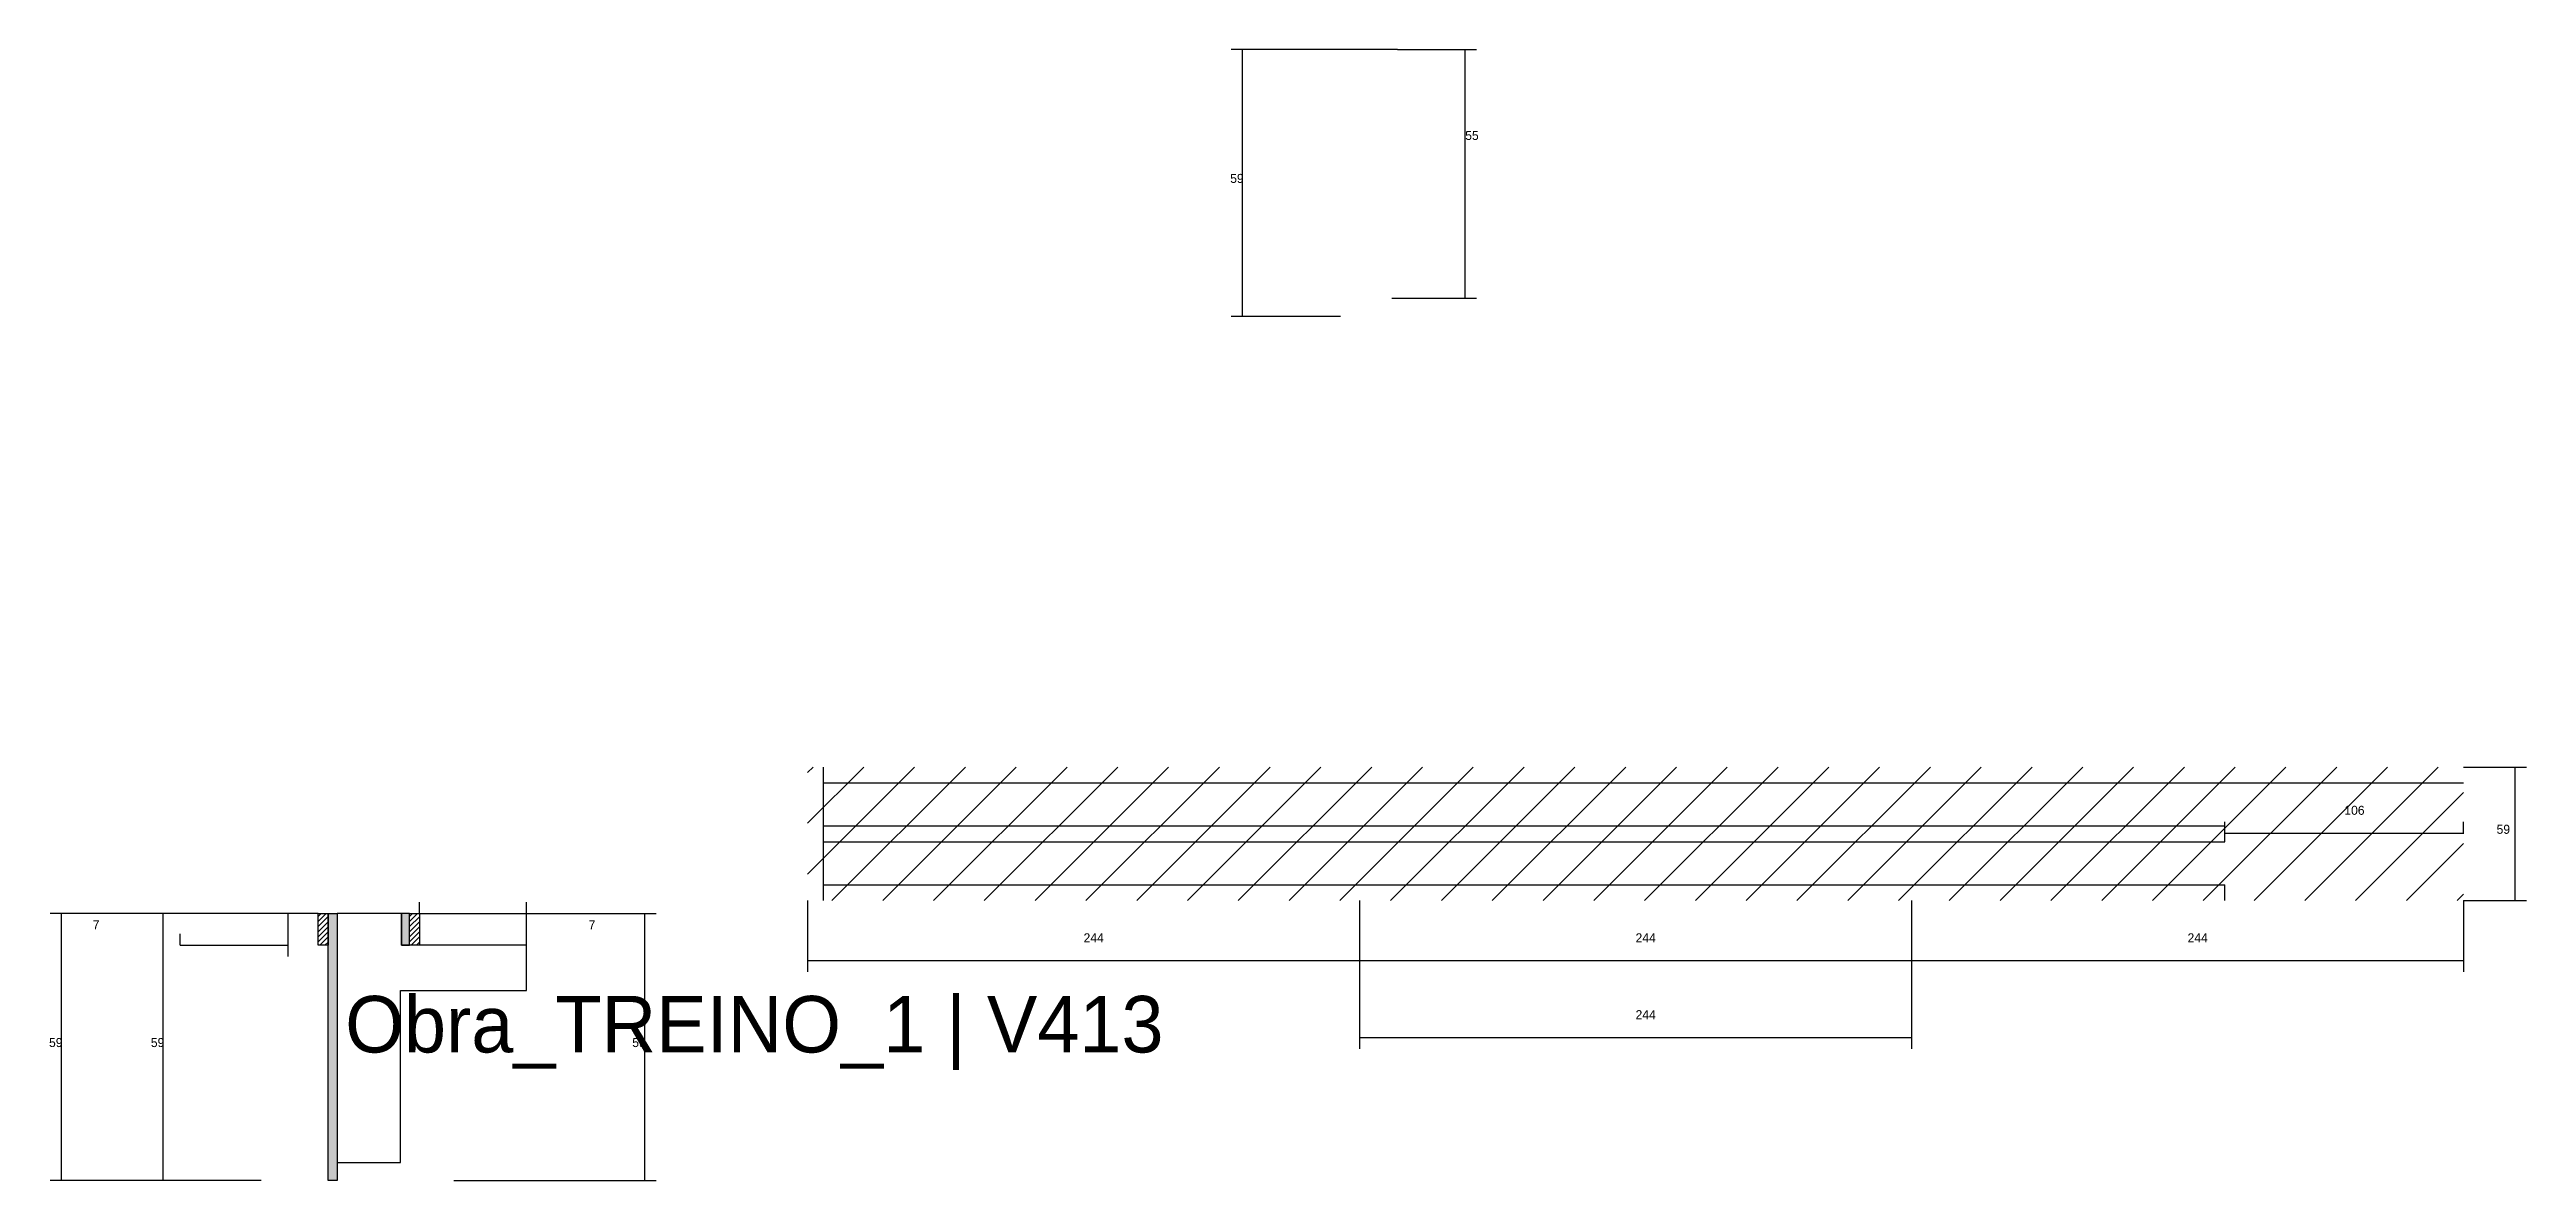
# Model space of a CAD drawing. Header units: metres. Extents: x -2848 to 21926, y -45195 to 1016.
# Drawn here: x 3069 to 4164, y -7867 to -7366 of the extents above; entities that cross this region are included whole.
import ezdxf

# ---------------------------------------------------------------- set-up
doc = ezdxf.new("R2010")
doc.units = ezdxf.units.M
for name, color, linetype in [('CONCRETO', 251, 'Continuous'), ('COTA', 241, 'Continuous'), ('Cota Seção (2x)', 4, 'Continuous'), ('Hachura', 253, 'Continuous'), ('LABEL_ID', 3, 'Continuous'), ('Madeira', 126, 'Continuous'), ('Painéis', 200, 'Continuous'), ('REAPROVEITAMENTO', 251, 'Continuous'), ('SARR_2.2x7', 40, 'Continuous')]:
    doc.layers.add(name, color=color, linetype=linetype)

msp = doc.modelspace()

# ---------------------------------------------------------------- texts
at = {"layer": 'COTA'}
for s, p in [('59', (3591.2, -7425.5)), ('106', (4083.7, -7704.9)), ('59', (4151, -7713.3)), ('7', (3088.4, -7755.6)), ('7', (3307.6, -7755.6)), ('244', (3526.4, -7761.3)), ('244', (3770.4, -7761.3)), ('244', (4014.4, -7761.3)), ('244', (3770.4, -7795.3)), ('59', (3069.1, -7807.6)), ('59', (3114.1, -7807.6)), ('59', (3326.9, -7807.6))]:
    msp.add_text(s, height=4, dxfattribs=at).set_placement(p)
at = {"layer": 'Cota Seção (2x)'}
msp.add_text('55', height=4, dxfattribs=at).set_placement((3695.1, -7406.5))
at = {"layer": 'LABEL_ID'}
msp.add_text('Obra_TREINO_1 | V413', height=25, dxfattribs=at).set_placement((3200, -7810))

# ---------------------------------------------------------------- hatches: boundary and pattern name
at = {"layer": 'Hachura'}
h = msp.add_hatch(dxfattribs=at)
h.set_pattern_fill('ANSI31', scale=0.5)
h.paths.add_polyline_path([(3192.5, -7762.6), (3188.1, -7762.6), (3188.1, -7762.6), (3188.1, -7748.6), (3188.1, -7748.6), (3192.5, -7748.6), (3192.5, -7748.6), (3192.5, -7762.6)])
h = msp.add_hatch(color=8, dxfattribs=at)
h.dxf.hatch_style = 1
h.paths.add_polyline_path([(3192.5, -7748.6), (3196.5, -7748.6), (3196.5, -7748.6), (3196.5, -7866.6), (3196.5, -7866.6), (3192.5, -7866.6), (3192.5, -7866.6), (3192.5, -7748.6)])
h = msp.add_hatch(color=8, dxfattribs=at)
h.dxf.hatch_style = 1
h.paths.add_polyline_path([(3228.5, -7748.6), (3224.9, -7748.6), (3224.9, -7748.6), (3224.9, -7762.6), (3224.9, -7762.6), (3228.5, -7762.6), (3228.5, -7762.6), (3228.5, -7748.6)])
h = msp.add_hatch(dxfattribs=at)
h.set_pattern_fill('ANSI31', scale=0.5)
h.paths.add_polyline_path([(3232.9, -7762.6), (3228.5, -7762.6), (3228.5, -7762.6), (3228.5, -7748.6), (3228.5, -7748.6), (3232.9, -7748.6), (3232.9, -7748.6), (3232.9, -7762.6)])
at = {"layer": 'REAPROVEITAMENTO'}
h = msp.add_hatch(dxfattribs=at)
h.set_pattern_fill('ANSI31', scale=5)
h.paths.add_polyline_path([(4136.4, -7742.8), (4136.4, -7683.8), (4136.4, -7683.8), (3404.4, -7683.8), (3404.4, -7683.8), (3404.4, -7742.8), (3404.4, -7742.8), (4136.4, -7742.8)])

# ---------------------------------------------------------------- linework, layer by layer
at = {"layer": 'CONCRETO'}
msp.add_lwpolyline([(3280.1, -7782.6), (3280.1, -7762.6), (3224.9, -7762.6), (3224.9, -7748.6), (3196.5, -7748.6), (3196.5, -7858.6), (3224.5, -7858.6), (3224.5, -7782.6)], close=True, dxfattribs=at)
at = {"layer": 'COTA'}
for p, q in [((3665.2, -7366.5), (3591.7, -7366.5)), ((3596.7, -7484.5), (3596.7, -7366.5)), ((3640, -7484.5), (3591.7, -7484.5)), ((4136.4, -7683.8), (4164.2, -7683.8)), ((4159.2, -7742.8), (4159.2, -7683.8)), ((4030.9, -7713.3), (4030.9, -7708)), ((4030.9, -7713), (4136.4, -7713)), ((4136.4, -7713.3), (4136.4, -7708)), ((3174.6, -7748.6), (3069.6, -7748.6)), ((3074.6, -7866.6), (3074.6, -7748.6)), ((3188.1, -7748.6), (3114.6, -7748.6)), ((3119.6, -7866.6), (3119.6, -7748.6)), ((3174.6, -7748.6), (3174.6, -7767.6)), ((3232.9, -7748.6), (3232.9, -7743.6)), ((3232.9, -7748.6), (3337.4, -7748.6)), ((3232.9, -7748.6), (3280.1, -7748.6)), ((3280.1, -7762.6), (3280.1, -7743.6)), ((3332.4, -7866.6), (3332.4, -7748.6)), ((3404.4, -7742.8), (3404.4, -7774.3)), ((3648.4, -7742.8), (3648.4, -7774.3)), ((3648.4, -7742.8), (3648.4, -7774.3)), ((3648.4, -7742.8), (3648.4, -7808.4)), ((3892.4, -7742.8), (3892.4, -7774.3)), ((3892.4, -7742.8), (3892.4, -7808.4)), ((3892.4, -7742.8), (3892.4, -7774.3)), ((4136.4, -7742.8), (4164.2, -7742.8)), ((4136.4, -7742.8), (4136.4, -7774.3)), ((3127, -7762.6), (3127, -7757.6)), ((3127, -7762.6), (3174.6, -7762.6)), ((3404.4, -7769.3), (3648.4, -7769.3)), ((3648.4, -7769.3), (3892.4, -7769.3)), ((3892.4, -7769.3), (4136.4, -7769.3)), ((3648.4, -7803.4), (3892.4, -7803.4)), ((3149, -7866.6), (3069.6, -7866.6)), ((3162.9, -7866.6), (3114.6, -7866.6)), ((3248.1, -7866.6), (3337.4, -7866.6))]:
    msp.add_line(p, q, dxfattribs=at)
at = {"layer": 'Cota Seção (2x)'}
for p, q in [((3665.2, -7366.5), (3700.1, -7366.5)), ((3695.1, -7476.5), (3695.1, -7366.5)), ((3662.6, -7476.5), (3700.1, -7476.5))]:
    msp.add_line(p, q, dxfattribs=at)
at = {"layer": 'Madeira'}
for points in [[(3192.5, -7762.6), (3188.1, -7762.6), (3188.1, -7748.6), (3192.5, -7748.6)], [(3232.9, -7762.6), (3228.5, -7762.6), (3228.5, -7748.6), (3232.9, -7748.6)]]:
    msp.add_lwpolyline(points, close=True, dxfattribs=at)
at = {"layer": 'Painéis'}
for points in [[(3192.5, -7748.6), (3196.5, -7748.6), (3196.5, -7866.6), (3192.5, -7866.6)], [(3228.5, -7748.6), (3224.9, -7748.6), (3224.9, -7762.6), (3228.5, -7762.6)]]:
    msp.add_lwpolyline(points, close=True, dxfattribs=at)
at = {"layer": 'SARR_2.2x7'}
for p, q in [((3411.4, -7742.8), (3411.4, -7683.8)), ((3411.4, -7690.8), (3648.4, -7690.8)), ((3648.4, -7690.8), (3892.4, -7690.8)), ((3892.4, -7690.8), (4136.4, -7690.8)), ((3411.4, -7709.8), (3648.4, -7709.8)), ((3411.4, -7716.8), (3648.4, -7716.8)), ((3648.4, -7709.8), (3892.4, -7709.8)), ((3648.4, -7716.8), (3892.4, -7716.8)), ((3892.4, -7709.8), (4030.9, -7709.8)), ((3892.4, -7716.8), (4030.9, -7716.8)), ((4030.9, -7716.8), (4030.9, -7709.8)), ((3411.4, -7735.8), (3648.4, -7735.8)), ((3648.4, -7735.8), (3892.4, -7735.8)), ((3892.4, -7735.8), (4030.9, -7735.8)), ((4030.9, -7742.8), (4030.9, -7735.8))]:
    msp.add_line(p, q, dxfattribs=at)

msp.set_redraw_order([(e.dxf.handle, doc.entitydb.next_handle()) for e in msp.query("TEXT MTEXT ATTDEF DIMENSION ARC_DIMENSION")])  # texts and dimensions are drawn at this point

doc.saveas('drawing.dxf')
